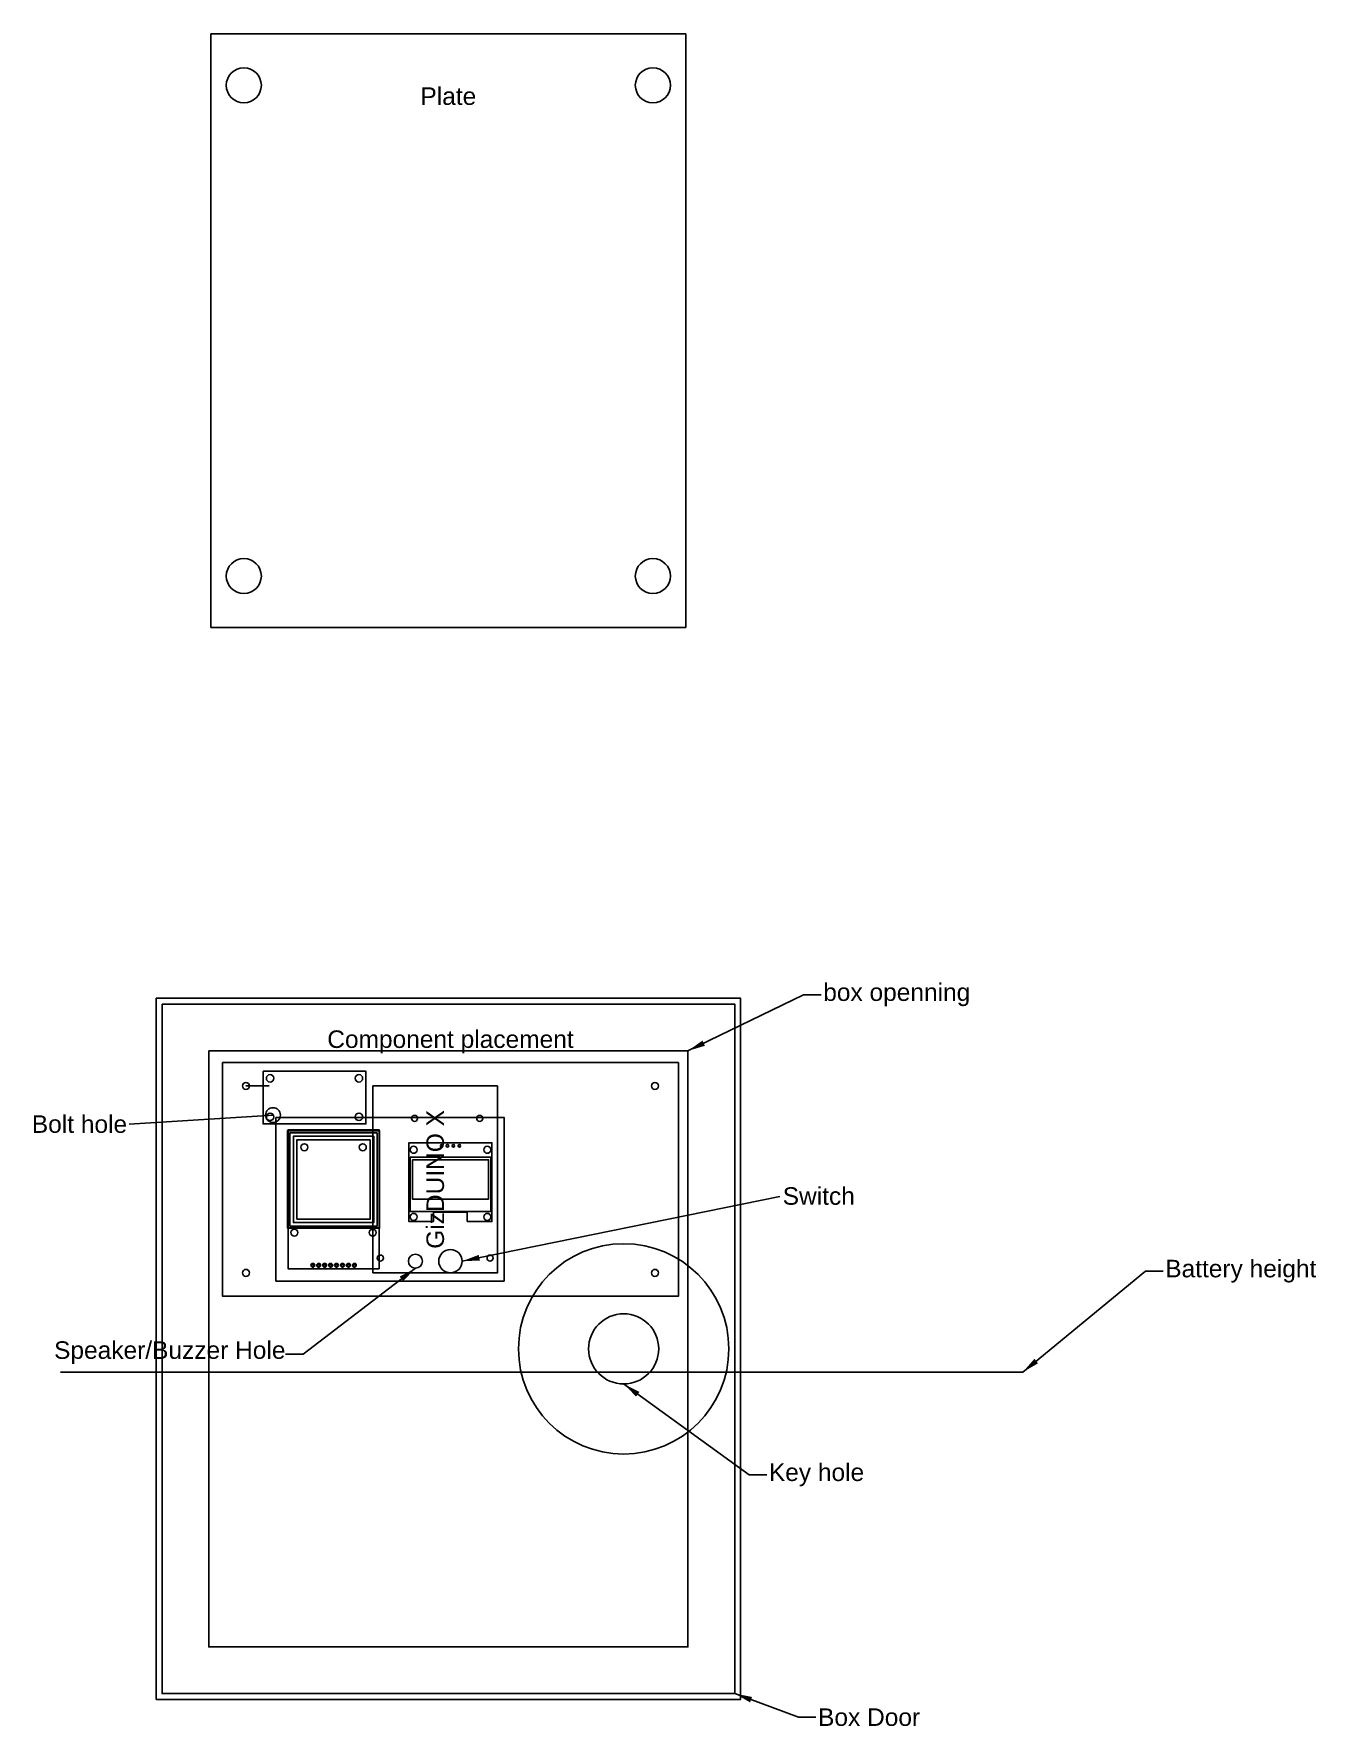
# Model space of a CAD drawing. Header units: inches. Extents: x -18 to 355, y -16 to 78.
# Drawn here: x -17.7 to 37.1, y -16.1 to 56.3 of the extents above; entities that cross this region are included whole.
import ezdxf
from ezdxf.enums import TextEntityAlignment as Align

# ---------------------------------------------------------------- set-up
doc = ezdxf.new("R2010")
doc.units = ezdxf.units.IN
doc.header["$MEASUREMENT"] = 0
for name, color, linetype in [('Annotation', 253, 'Continuous'), ('hole', 9, 'Continuous'), ('keepout', 6, 'Continuous'), ('PAD-PTH', 3, 'Continuous'), ('part', 2, 'Continuous'), ('PTH', 3, 'Continuous')]:
    doc.layers.add(name, color=color, linetype=linetype)
doc.styles.add('Annotative', font='arial.ttf')
doc.styles.get("Standard").update_dxf_attribs({"font": 'arial.ttf'})
doc.dimstyles.new('Annotative', dxfattribs={"dimscale": 0, "dimtxt": 0.1, "dimasz": 0.1, "dimexe": 0.18, "dimexo": 0.0625, "dimgap": 0.09, "dimtad": 0, "dimtih": 1, "dimtoh": 1, "dimzin": 0, "dimdsep": 46, "dimtxsty": 'Standard', "dimblk2": 'CLOSEDBLANK', "dimcen": 0.09, "dimclre": 256, "dimadec": 0, "dimazin": 0, "dimtfac": 1, "dimtofl": 0, "dimtmove": 0, "dimatfit": 3, "dimfxl": 1, "dimtolj": 1, "dimtzin": 0, "dimarcsym": 0})
doc.dimstyles.get("Standard").update_dxf_attribs({"dimtxt": 0.18, "dimasz": 0.18, "dimexe": 0.18, "dimexo": 0.0625, "dimgap": 0.09, "dimtad": 0, "dimtih": 1, "dimtoh": 1, "dimdec": 4, "dimzin": 0, "dimdsep": 46, "dimtxsty": 'Standard', "dimcen": 0.09, "dimadec": 0, "dimazin": 0, "dimtfac": 1, "dimtdec": 4, "dimtofl": 0, "dimtmove": 0, "dimatfit": 3, "dimfxl": 1, "dimtolj": 1, "dimtzin": 0, "dimarcsym": 0})

msp = doc.modelspace()

# ---------------------------------------------------------------- texts
at = {"insert": (15.818, -15.763), "char_height": 0.75, "attachment_point": 4}
msp.add_mtext('\\A1;Box Door', dxfattribs=at)
at = {"layer": 'Annotation', "char_height": 0.75, "style": 'Annotative'}
for s, insert, attachment_point in [('\\A1;box openning', (16.039, 15.148), 4), ('\\A1;Bolt hole', (-13.743, 9.612), 6), ('\\A1;Switch', (14.305, 6.534), 4), ('\\A1;Battery height', (30.671, 3.322), 4), ('\\A1;Speaker/Buzzer Hole', (-6.968, -0.166), 6), ('\\A1;Key hole', (13.714, -5.393), 4)]:
    msp.add_mtext(s, dxfattribs=dict(at, insert=insert, attachment_point=attachment_point))

# ---------------------------------------------------------------- blocks, each defined once
blk = doc.blocks.new('_ClosedBlank')
at = {"color": 0, "linetype": 'ByBlock', "lineweight": -2}
for p, q in [((-1, 0.167), (0, 0)), ((-1, 0.167), (-1, -0.167)), ((0, 0), (-1, -0.167))]:
    blk.add_line(p, q, dxfattribs=at)
blk = doc.blocks.new('BOX_PLATE')
blk.add_lwpolyline([(-10.16, 12.7), (10.16, 12.7), (10.16, -12.7), (-10.16, -12.7)], close=True)
for centre in [(-8.75, 10.5), (8.75, 10.5), (-8.75, -10.5), (8.75, -10.5)]:
    blk.add_circle(centre, 0.75)
blk.add_text('Plate', height=0.75).set_placement((0, 10.035), align=Align.MIDDLE_CENTER)
blk = doc.blocks.new('GIZDUINO_X')
blk.add_lwpolyline([(-4, 2.665), (4, 2.665), (4, -2.665), (-4, -2.665)], close=True)
for centre in [(-3.365, 2.3475), (2.61, 0.885), (2.61, -1.905), (-3.365, -2.3475)]:
    blk.add_circle(centre, 0.13)
blk.add_text('GizDUINO X', height=0.75).set_placement((0, 0), align=Align.MIDDLE_CENTER)
blk = doc.blocks.new('OLED 1.3 I2C')
for points in [[(-17.285, 10.7), (17.285, 10.7), (17.285, -12.6), (-17.285, -12.6)], [(-16.305, 9.6), (16.305, 9.6), (16.305, -7.22), (-16.305, -7.22)]]:
    blk.add_lwpolyline(points, close=True)
at = {"layer": 'hole'}
for centre in [(-15.75, 13.85), (15.75, 13.85), (-15.75, -14.85), (15.75, -14.85)]:
    blk.add_circle(centre, 1.5, dxfattribs=at)
at = {"layer": 'PAD-PTH'}
for centre in [(-3.81, 15.55), (-1.27, 15.55), (1.27, 15.55), (3.81, 15.55)]:
    blk.add_circle(centre, 0.51, dxfattribs=at)
at = {"layer": 'part'}
for p, q in [((-7.22, -16.85), (-7.22, -12.78)), ((-7.22, -12.78), (7.22, -12.78)), ((7.22, -12.78), (7.22, -16.85))]:
    blk.add_line(p, q, dxfattribs=at)
blk.add_lwpolyline([(-7.22, -16.85), (-17.75, -16.85), (-17.75, 16.85), (17.75, 16.85), (17.75, -16.85), (7.22, -16.85)], dxfattribs=at)
blk = doc.blocks.new('RFIO-RC522')
for points in [[(-19.5, -29.25), (19.5, -29.25), (19.5, 12.25), (-19.5, 12.25)], [(-18.7, -28.45), (18.7, -28.45), (18.7, 11.45), (-18.7, 11.45)], [(-17.2, -26.95), (17.2, -26.95), (17.2, 9.95), (-17.2, 9.95)], [(-15.7, -25.45), (15.7, -25.45), (15.7, 8.45), (-15.7, 8.45)]]:
    blk.add_lwpolyline(points, close=True)
at = {"layer": 'hole'}
for centre in [(-16.75, 14.25), (16.75, 14.25), (-12.5, -22.25), (12.5, -22.25)]:
    blk.add_circle(centre, 1.5, dxfattribs=at)
at = {"layer": 'keepout'}
blk.add_lwpolyline([(-19.6524, -29.4024), (19.6524, -29.4024), (19.6524, 12.4024), (-19.6524, 12.4024)], close=True, dxfattribs=at)
at = {"layer": 'part'}
blk.add_lwpolyline([(-19.5, 29.75), (19.5, 29.75), (19.5, -29.75), (-19.5, -29.75)], close=True, dxfattribs=at)
at = {"layer": 'PTH'}
for centre, radius in [((-8.89, 28.25), 0.816), ((-6.35, 28.25), 0.816), ((-3.81, 28.25), 0.816), ((-1.27, 28.25), 0.816), ((1.27, 28.25), 0.816), ((3.81, 28.25), 0.816), ((6.35, 28.25), 0.816), ((8.89, 28.25), 0.816), ((-8.89, 28.25), 0.51), ((-6.35, 28.25), 0.51), ((-3.81, 28.25), 0.51), ((-1.27, 28.25), 0.51), ((1.27, 28.25), 0.51), ((3.81, 28.25), 0.51), ((6.35, 28.25), 0.51), ((8.89, 28.25), 0.51)]:
    blk.add_circle(centre, radius, dxfattribs=at)
blk = doc.blocks.new('RTC_MODULE')
at = {"layer": 'hole'}
for centre in [(-1.9, 0.825), (1.9, 0.825), (-1.9, -0.825), (1.9, -0.825)]:
    blk.add_circle(centre, 0.16, dxfattribs=at)
at = {"layer": 'part'}
blk.add_lwpolyline([(-2.2, 1.125), (2.2, 1.125), (2.2, -1.125), (-2.2, -1.125)], close=True, dxfattribs=at)
blk = doc.blocks.new('COMPONENT_PLACEMENT')
for centre, radius in [((8.25, -8.5), 0.3), ((9.75, -8.5), 0.5)]:
    blk.add_circle(centre, radius)
at = {"layer": 'hole'}
blk.add_lwpolyline([(2.285, -2.35), (12.042, -2.35), (12.042, -9.35), (2.285, -9.35)], close=True, dxfattribs=at)
for centre in [(1, -1), (18.5, -1), (1, -9), (18.5, -9)]:
    blk.add_circle(centre, 0.15, dxfattribs=at)
at = {"layer": 'part'}
blk.add_lwpolyline([(0, 0), (19.5, 0), (19.5, -10), (0, -10)], close=True, dxfattribs=at)
blk.add_blockref('RTC_MODULE', (3.933, -1.5))
at = {"xscale": 0.1, "yscale": 0.1, "zscale": 0.1, "rotation": 180}
blk.add_blockref('RFIO-RC522', (4.75, -5.85), dxfattribs=at)
at = {"xscale": 0.1, "yscale": 0.1, "zscale": 0.1}
blk.add_blockref('OLED 1.3 I2C', (9.75, -5.119), dxfattribs=at)
at = {"layer": 'hole', "rotation": 90}
blk.add_blockref('GIZDUINO_X', (9.098, -5), dxfattribs=at)
at = {"layer": 'Defpoints'}
blk.add_text('Component placement', height=0.75, dxfattribs=at).set_placement((9.75, 1), align=Align.MIDDLE_CENTER)

# ---------------------------------------------------------------- linework, layer by layer
msp.add_line((-8.66, 11.25), (-7.66, 11.25))
for centre, radius in [((-7.5, 10), 0.318), ((-1.41, 3.75), 0.3), ((0.09, 3.75), 0.5), ((7.5, 0), 1.5)]:
    msp.add_circle(centre, radius)
at = {"layer": 'Defpoints'}
msp.add_circle((7.5, 0), 4.5, dxfattribs=at)
at = {"layer": 'hole'}
msp.add_lwpolyline([(-10.25, 12.75), (10.25, 12.75), (10.25, -12.75), (-10.25, -12.75)], close=True, dxfattribs=at)
at = {"layer": 'keepout'}
msp.add_lwpolyline([(-12.5, 15), (12.5, 15), (12.5, -15), (-12.5, -15)], close=True, dxfattribs=at)
at = {"layer": 'PAD-PTH'}
msp.add_line((24.572, -1), (-16.595, -1), dxfattribs=at)
at = {"layer": 'part'}
msp.add_lwpolyline([(-12.25, 14.75), (12.25, 14.75), (12.25, -14.75), (-12.25, -14.75)], close=True, dxfattribs=at)

# ---------------------------------------------------------------- block references
for name, p in [('BOX_PLATE', (0, 43.564)), ('COMPONENT_PLACEMENT', (-9.66, 12.25))]:
    msp.add_blockref(name, p)

msp.set_redraw_order([(e.dxf.handle, doc.entitydb.next_handle()) for e in msp.query("TEXT MTEXT ATTDEF DIMENSION ARC_DIMENSION")])  # texts and dimensions are drawn at this point

# ---------------------------------------------------------------- leaders
at = {"annotation_type": 0, "has_hookline": 1, "hookline_direction": 0, "text_width": 4.305}
msp.add_leader([(12.25, -14.75), (14.978, -15.763), (15.728, -15.763)], dimstyle='Standard', override={"dimasz": 0.75}, dxfattribs=at)
at = {"layer": 'Annotation', "annotation_type": 0, "has_hookline": 1}
for points, override, hookline_direction, text_width in [([(10.25, 12.75), (15.199, 15.148), (15.949, 15.148)], {"dimscale": 0, "dimasz": 0.75}, 0, 6.153), ([(-7.5, 10), (-13.653, 9.612)], {"dimscale": 0, "dimasz": 0.25}, 1, 3.957), ([(0.59, 3.75), (14.181, 6.513)], {"dimscale": 0, "dimasz": 0.75}, 0, 2.968), ([(-1.41, 3.45), (-6.218, -0.231), (-6.968, -0.231)], {"dimscale": 0, "dimasz": 0.75}, 1, 9.81), ([(24.572, -1), (29.831, 3.322), (30.581, 3.322)], {"dimscale": 0, "dimasz": 0.75}, 0, 6.381), ([(7.5, -1.5), (12.874, -5.393), (13.624, -5.393)], {"dimscale": 0, "dimasz": 0.75}, 0, 3.957)]:
    msp.add_leader(points, dimstyle='Annotative', override=override, dxfattribs=dict(at, hookline_direction=hookline_direction, text_width=text_width))

doc.saveas('drawing.dxf')
